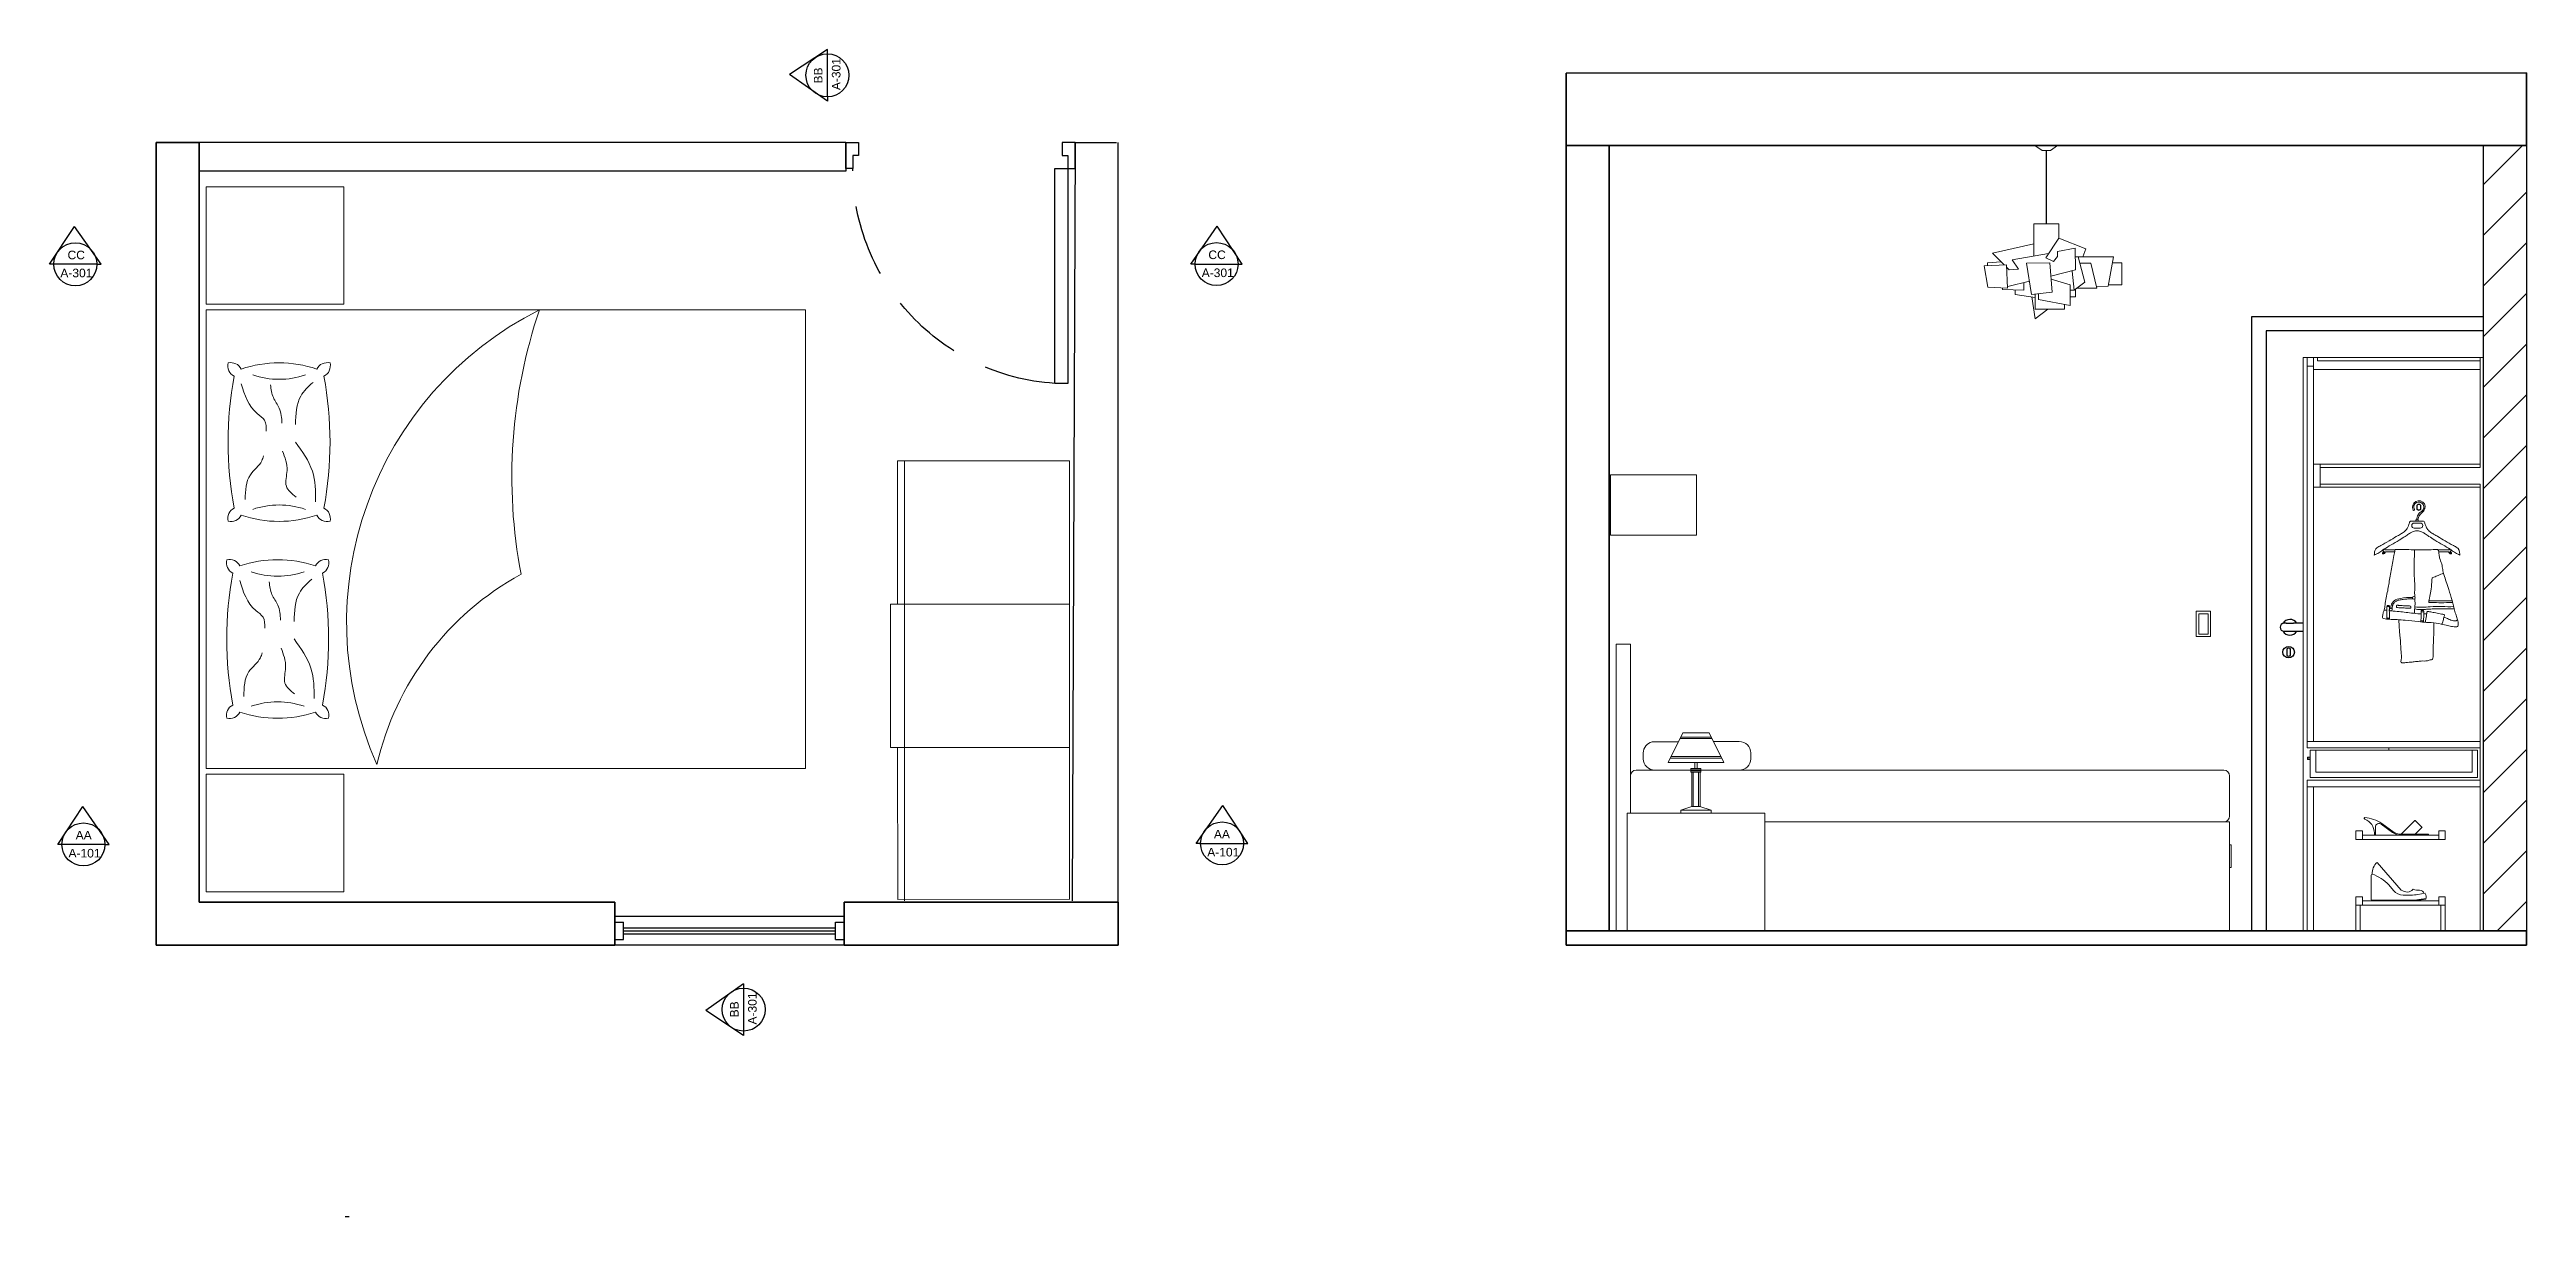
# Model space of a CAD drawing. Header units: inches. Extents: x 63 to 2382, y -47 to 374.
# Drawn here: x 63 to 927, y -47 to 360 of the extents above; entities that cross this region are included whole.
import ezdxf

# ---------------------------------------------------------------- set-up
doc = ezdxf.new("R2010")
doc.units = ezdxf.units.IN
doc.header["$MEASUREMENT"] = 0
doc.linetypes.add('HIDDEN', pattern=[0.375, 0.25, -0.125])
for name, color, linetype, lineweight in [('A-DOOR-FULL', 1, 'Continuous', 25), ('A-FLOR-LEVL', 3, 'Continuous', 35), ('A-FURN', 2, 'Continuous', 18), ('A-GLAZ-FULL', 4, 'Continuous', 25), ('A-SECT-MCUT', 1, 'Continuous', 25), ('A-WALL-FULL', 3, 'Continuous', 35), ('A-WALL-FULL-EXT', 3, 'Continuous', 35), ('A-WALL-FULL-EXTR', 3, 'Continuous', 35), ('A-WALL-FULL-INTR', 1, 'Continuous', 25)]:
    doc.layers.add(name, color=color, linetype=linetype, lineweight=lineweight)
doc.styles.get("Standard").update_dxf_attribs({"font": 'Arial.ttf'})

msp = doc.modelspace()

# ---------------------------------------------------------------- texts
for s, p in [('A-301', (338.5831198865012, 345.9832379074243)), ('BB', (332.2992823056807, 348.3066236711662)), ('BB', (303.0645210240205, 22.47729474006495)), ('A-301', (309.348358604841, 19.9712125638341))]:
    msp.add_text(s, height=3, rotation=90).set_placement(p)
for s, p in [('CC', (68.96079951767257, 286.9671110010106)), ('CC', (466.921521228528, 287.0359061545134)), ('A-301', (66.45471734144172, 280.6832734201901)), ('A-301', (464.5981354647861, 280.7520685736929)), ('AA', (71.79953755679708, 84.53738686932401)), ('AA', (468.8524982517537, 84.90153296842647)), ('A-101', (69.29345538056623, 78.25354928850346)), ('A-101', (466.5291124880119, 78.61769538760592))]:
    msp.add_text(s, height=3).set_placement(p)

# ---------------------------------------------------------------- blocks, each defined once
blk = doc.blocks.new('DOOR-75')
for points in [[(-0.0700000000000216, 0.8400000000000318), (-0.0700000000000216, 0.09000000000003183), (-0.02500000000003411, 0.09000000000003183), (-0.02500000000003411, 0.8400000000000318), (-0.0700000000000216, 0.8400000000000318)], [(-0.7750000000000057, 0.09000000000000341), (-0.8000000000000114, 0.09000000000000341), (-0.8000000000000114, 0), (-0.7550000000000239, 0), (-0.7549999999999955, 0.04499999999998749), (-0.7750000000000057, 0.04499999999998749), (-0.7750000000000057, 0.09000000000000341)], [(-0.02500000000000568, 0.09000000000000341), (0, 0.09000000000000341), (0, 0), (-0.04499999999998749, 0), (-0.04500000000001592, 0.04499999999998749), (-0.02500000000000568, 0.04499999999998749), (-0.02500000000000568, 0.09000000000000341)]]:
    blk.add_lwpolyline(points)
at = {"linetype": 'HIDDEN'}
blk.add_arc((-0.02251399347244387, 0.08901315386418673), 0.7524866536258306, 93.61807986236246, 179.9248596177137, dxfattribs=at)
blk = doc.blocks.new('cruccia 4521')
at = {"layer": 'A-FURN'}
for p, q in [((5.607885916665789, 81.31772968374729), (5.578888365256677, 81.31772968374729)), ((5.607885916665789, 81.29405272975607), (5.578888365256677, 81.29405272975607)), ((5.591150696146145, 81.28161795405185), (5.592665749731224, 81.28161795405185)), ((5.594180803316301, 81.28161795405185), (5.592665749731224, 81.28161795405185)), ((5.445376206853335, 81.19307556611128), (5.490288242329157, 81.19307556611128)), ((5.488484118025558, 81.18439954204759), (5.448133729780102, 81.18439954204759)), ((5.721257201533184, 81.19307556611128), (5.690585841867992, 81.19307556611128)), ((5.692915168261204, 81.18439954204759), (5.737197769682345, 81.18439954204759)), ((5.739955292609112, 81.19307556611128), (5.721257201533184, 81.19307556611128))]:
    blk.add_line(p, q, dxfattribs=at)
for points in [[(5.570460034051606, 81.3270203851016), (5.592665749731224, 81.3270203851016)], [(5.61487146541084, 81.3270203851016), (5.592665749731224, 81.3270203851016)]]:
    blk.add_lwpolyline(points, dxfattribs=at)
for centre, radius, start, end in [((5.601023258622763, 81.39207309344309), 0.02956518949613951, 300.5941428090781, 207.8431561159877), ((5.57753353614267, 81.37966574760387), 0.002999999999998234, 207.8431561159922, 27.84315611598431), ((5.601023258622763, 81.39207309344309), 0.02356518949613928, 300.0418713811725, 207.8431561159865), ((5.579705783906381, 81.30589120675167), 0.01186666384560927, 93.94986802180303, 266.0501319781896), ((5.607068498016083, 81.30589120675167), 0.01186666384560927, 273.9498680218105, 86.05013197819706), ((5.43707459762103, 81.18089007780864), 0.0005525159079707207, 185.6952696341801, 22.61198958040293), ((5.748256901841417, 81.18089007780864), 0.0005525159079707207, 157.3880104195971, 354.30473036582)]:
    blk.add_arc(centre, radius, start, end, dxfattribs=at)
blk.add_open_spline([(5.59069914837922, 81.33313597734772), (5.590908279472628, 81.33505064631387), (5.591778598313756, 81.341467799453), (5.594410252001382, 81.35052718589772), (5.599186596958904, 81.35985579137707), (5.605362674408655, 81.36643814711441), (5.61031029372919, 81.36991132981929), (5.612820764298752, 81.37167365678876)], degree=3, knots=[0.008264494687568276, 0.008264494687568276, 0.008264494687568276, 0.008264494687568276, 0.0140429687195306, 0.02770539459408546, 0.03632231631211625, 0.04524676422489712, 0.05443970487968832, 0.05443970487968832, 0.05443970487968832, 0.05443970487968832], dxfattribs=at)
blk.add_open_spline([(5.59689560508322, 81.33306126955522), (5.598935450235486, 81.34702669692106), (5.603847683083762, 81.35804384789033), (5.616268096288763, 81.36676286233667)], degree=3, dxfattribs=at)
for points in [[(5.393993086964799, 81.16907365239676), (5.409515208599921, 81.17631126105836), (5.419074137405237, 81.18245033847441), (5.438533880337832, 81.19575199352127), (5.471989801151071, 81.21587441816979), (5.510157535313739, 81.23839591193078), (5.537119615036391, 81.25575469361216), (5.55491613207741, 81.26760222163085), (5.568322260772532, 81.275616754171), (5.576263504395059, 81.27908357256766), (5.585392106501296, 81.28141498549421), (5.591150696146145, 81.28161795405187)], [(5.42346914582297, 81.21332272183236), (5.462442092520519, 81.23495346258686), (5.496288079405883, 81.25475812761361), (5.515503618537024, 81.26611410618698), (5.532013115542818, 81.27692947656428), (5.540131901929125, 81.28422993173028), (5.54637295908459, 81.29241119989437), (5.552326911770639, 81.3053896443471), (5.556116030756342, 81.31620501472436), (5.558010260244147, 81.32215330810912), (5.562882456090297, 81.32620915216198), (5.570460034051606, 81.3270203851016)], [(5.599531695531927, 81.3270203851016), (5.598471102457119, 81.3307240141873), (5.597940062165805, 81.33257835803781), (5.595289323232493, 81.33310806732948), (5.591310239816793, 81.33310806732948), (5.588994190142768, 81.33288982421075), (5.588101685451414, 81.33218956731625), (5.587091667642487, 81.3293480708158), (5.586539802241693, 81.3270203851016)], [(5.791338412497648, 81.16907365239676), (5.775816290862525, 81.17631126105836), (5.766257362057211, 81.18245033847441), (5.746797619124616, 81.19575199352127), (5.713341698311377, 81.21587441816979), (5.675173964148708, 81.23839591193078), (5.648211884426056, 81.25575469361216), (5.630415367385036, 81.26760222163085), (5.617009238689916, 81.275616754171), (5.609067995067387, 81.27908357256766), (5.59993939296115, 81.28141498549421), (5.594180803316301, 81.28161795405187)], [(5.761862353639478, 81.21332272183236), (5.722889406941928, 81.23495346258686), (5.689043420056563, 81.25475812761361), (5.669827880925424, 81.26611410618698), (5.653318383919628, 81.27692947656428), (5.645199597533322, 81.28422993173028), (5.638958540377856, 81.29241119989437), (5.633004587691807, 81.3053896443471), (5.629215468706104, 81.31620501472436), (5.627321239218301, 81.32215330810912), (5.622449043372151, 81.32620915216198), (5.61487146541084, 81.3270203851016)], [(5.393993086964799, 81.16907365239676), (5.394509875009713, 81.18087693134602), (5.396134160295248, 81.18817706586657), (5.399110806633135, 81.19493691283641), (5.401817508768754, 81.19953336508543), (5.405606627754547, 81.20277797619862), (5.42346914582297, 81.21332272183236)], [(5.448133729780102, 81.18439954204759), (5.445314825897834, 81.18314645970442), (5.443322254879155, 81.17933174101552), (5.440832036113625, 81.1758485697019), (5.436349246329327, 81.174853286285), (5.432199101723415, 81.17535092799342), (5.432032779134311, 81.17684385311877), (5.43286307205955, 81.17883409930704), (5.434357335321013, 81.18181962891222), (5.436017261161305, 81.182648817996), (5.437345201833574, 81.18181962891222), (5.437584641509772, 81.18110251382282)], [(5.436134545135006, 81.19416370603236), (5.434191012731818, 81.19077621772777), (5.435518953404087, 81.18795646181027), (5.437843509590789, 81.18546857391352), (5.440565391962731, 81.18274597356152), (5.441614808299158, 81.18134763883828), (5.441614808299158, 81.1802991282799), (5.441265002853624, 81.17925061772154), (5.439632797444879, 81.17785260364369), (5.436600050233621, 81.17680377243992), (5.434851023006304, 81.17680377243992), (5.434151412115322, 81.17773588870693), (5.434734201187731, 81.17960012124097), (5.435550633897196, 81.18111485025557), (5.436343966247127, 81.1812831891067), (5.436524809062369, 81.18083524743999)], [(5.443933935249436, 81.19922417664688), (5.442548062827197, 81.19749726660051), (5.442103215902251, 81.19489458763958), (5.442788306567183, 81.1938489628901), (5.445376206853402, 81.19307556611128)], [(5.737197769682345, 81.18439954204759), (5.740016673564613, 81.18314645970442), (5.742009244583292, 81.17933174101552), (5.744499463348822, 81.1758485697019), (5.748982253133121, 81.174853286285), (5.753132397739032, 81.17535092799342), (5.753298720328136, 81.17684385311877), (5.752468427402897, 81.17883409930704), (5.750974164141435, 81.18181962891222), (5.749314238301143, 81.182648817996), (5.747986297628874, 81.18181962891222), (5.747746857952675, 81.18110251382282)], [(5.741397564213012, 81.19922417664688), (5.742783436635251, 81.19749726660051), (5.743228283560197, 81.19489458763958), (5.742543192895265, 81.1938489628901), (5.739955292609044, 81.19307556611128)], [(5.749196954327441, 81.19416370603236), (5.751140486730629, 81.19077621772777), (5.749812546058359, 81.18795646181027), (5.747487989871658, 81.18546857391352), (5.744766107499715, 81.18274597356152), (5.743716691163288, 81.18134763883828), (5.743716691163288, 81.1802991282799), (5.744066496608824, 81.17925061772154), (5.745698702017568, 81.17785260364369), (5.748731449228825, 81.17680377243992), (5.750480476456143, 81.17680377243992), (5.751180087347124, 81.17773588870693), (5.750597298274717, 81.17960012124097), (5.749780865565252, 81.18111485025557), (5.74898753321532, 81.1812831891067), (5.748806690400078, 81.18083524743999)], [(5.791338412497648, 81.16907365239676), (5.790821624452733, 81.18087693134602), (5.789197339167199, 81.18817706586657), (5.786220692829311, 81.19493691283641), (5.783513990693693, 81.19953336508543), (5.7797248717079, 81.20277797619862), (5.761862353639478, 81.21332272183236)]]:
    blk.add_spline(points, degree=3, dxfattribs=at)
blk = doc.blocks.new('pantalone donna 6472')
at = {"layer": 'A-FURN'}
for centre in [(5.47087078965007, 80.91493553124202), (5.577806617402234, 80.97006829260263)]:
    blk.add_circle(centre, 0.005817101050619981, dxfattribs=at)
for points in [[(5.490102077302009, 81.19258857583964), (5.485041182697555, 81.16657709545917), (5.478480740302103, 81.13053023242875), (5.465931926341459, 81.06269737361323), (5.4560217336523, 81.00253355261843), (5.443824841448264, 80.93703887702046), (5.43966006444012, 80.9137960062403), (5.435523795945135, 80.9020287614124), (5.43251456400282, 80.88399117214698), (5.431762256017238, 80.87760279516193), (5.437780719901871, 80.87384498971304), (5.463734870262306, 80.87008718426412), (5.537083156668962, 80.86595358288163), (5.598395148828902, 80.8591894099628), (5.636761905809476, 80.8554316045139), (5.658020704056166, 80.85433545609618), (5.705532041767506, 80.84772640287477), (5.735000975036525, 80.84051641471434), (5.757854666212668, 80.83631063958363), (5.772889739280168, 80.83450814254353), (5.781309570254698, 80.83631063958363), (5.783715055241028, 80.84111719576494), (5.78191109988193, 80.86274700635761), (5.776498283520875, 80.88257431991033), (5.768679982173485, 80.9066074085937), (5.755448864465088, 80.95767779899022), (5.739812261770392, 81.00934881654871), (5.728385732943599, 81.04479766852329), (5.717550597383766, 81.0780863863775), (5.712137781022711, 81.10091791295989), (5.707326494288881, 81.12735427973386), (5.697703920821138, 81.15559314354803), (5.694696906207667, 81.17542045710074), (5.691994932684719, 81.18927904784985), (5.690807711493162, 81.19283664424474), (5.688433902632609, 81.19431905302027), (5.677453690417015, 81.19491198575271), (5.639172458975875, 81.19342957697724), (5.576738181682081, 81.19314088198473), (5.531334573375379, 81.19462313687157), (5.505825789342409, 81.19458220250696), (5.497980563288194, 81.19446755550834), (5.493589301981252, 81.19435352406408), (5.491457498721062, 81.19404928632414), (5.490543959255647, 81.19349144018985), (5.490102077302009, 81.19258857583964)], [(5.581864581635876, 80.97423621665568), (5.581520643141537, 80.99583893734169), (5.581798442763975, 81.03583381211676), (5.579358747561948, 81.08331844450667), (5.579358747561948, 81.12087187682114), (5.580335005756266, 81.17890895751921), (5.580596616512552, 81.19305890540434)], [(5.66240246252539, 81.06026193280755), (5.661438874781362, 81.04221310967513), (5.656135024292733, 81.00116702195028), (5.650353814589685, 80.96867914031193), (5.64794484522957, 80.9544807635588), (5.647463051357559, 80.95038963542666), (5.647704106674191, 80.9484644891814), (5.648431073759187, 80.94809407934815)], [(5.715850791939105, 81.08420755223977), (5.69120049545196, 81.07435320310283), (5.671311056119644, 81.06613108969407), (5.663366050269462, 81.06218707905286), (5.66240246252539, 81.06026193280755)], [(5.452971639507839, 80.93287080459402), (5.452536092779343, 80.92351837950085), (5.452536092779343, 80.91547108352896), (5.452318477795751, 80.90633625690039), (5.452536092779343, 80.89219897391693), (5.45275402452424, 80.8813241290152), (5.452686237615219, 80.87326067474156), (5.45281698588997, 80.87175514267717)], [(5.452611183686174, 80.87519654687816), (5.452969738940294, 80.87566980059852), (5.455729996534544, 80.87598142499074), (5.457574180573272, 80.8758949396039), (5.460150399877157, 80.87576628874365), (5.462468775517727, 80.8756374839949), (5.463547347598115, 80.87549267483284), (5.463927461106622, 80.87523998977017), (5.464107821536628, 80.87502845189906)], [(5.452795688677988, 80.92996491531561), (5.453068251691266, 80.92921995171433), (5.454030572390271, 80.92900635435312), (5.455563063352073, 80.92897065220056), (5.457701518598621, 80.92893510393648), (5.460338872825123, 80.92879275699191), (5.462049383613356, 80.92872150657533), (5.46354639731434, 80.92872150657533), (5.463950267917142, 80.9290040460243), (5.464273043989638, 80.92939011435959)], [(5.452971639507839, 80.93287080459402), (5.453233917828713, 80.93347558674782), (5.453983058201719, 80.93380829387667), (5.455148422866521, 80.93380829387667), (5.458477583678497, 80.93372504015022), (5.461182724813976, 80.93360039039322), (5.462639509835323, 80.93351729055534), (5.463636674272633, 80.9334109535405), (5.464108965306923, 80.93326737548719), (5.464416857248806, 80.93291851005651), (5.464478625693936, 80.93259026569666), (5.46443464331468, 80.93215955766452)], [(5.577218967902353, 80.96428095014703), (5.558651747425087, 80.96480884230465), (5.540850081538193, 80.96413434862015), (5.527904048961193, 80.96285599611335), (5.518220023809579, 80.96131787966867), (5.509053586552098, 80.95921837765229), (5.502231499358285, 80.95719920547923), (5.496384086552509, 80.95437888931309), (5.490334263303439, 80.95077343356704), (5.485826117092636, 80.94693345161181), (5.48272090648944, 80.94308669855862), (5.480485205536943, 80.93874350091811), (5.4788646549457, 80.93349882392471), (5.477498146882637, 80.92580516392977), (5.476877294818752, 80.91885617081584), (5.476615966781654, 80.9161251100312)], [(5.496487373376755, 80.92857083475496), (5.496627675959199, 80.93031502291186), (5.496885836383727, 80.93242114213764), (5.497273235401109, 80.93401158070246), (5.497961557612761, 80.93491413727548), (5.499467440628945, 80.93517205455025), (5.50101608641483, 80.93517205455025), (5.504415251464585, 80.93500016099662), (5.507340858435019, 80.93474224372187), (5.509971596504136, 80.93452347358615)], [(5.580691136496319, 80.89735358582566), (5.58132393440088, 80.91378477237338), (5.582244125852699, 80.92849744479014), (5.58316463406578, 80.93922547997812), (5.582896970803573, 80.95701376972976), (5.582879906503222, 80.967222172027)], [(5.58152771513693, 80.91806881140141), (5.594528760924972, 80.91605616794342), (5.618498402009773, 80.91554110283685), (5.636797699831509, 80.91657107916137), (5.656643742871617, 80.91785851109495), (5.682932709880803, 80.91863103181053), (5.701232324463837, 80.91888848741954), (5.727263764571014, 80.91837357620153), (5.745047691827495, 80.91863103181053), (5.757335811273554, 80.91841712667214), (5.765242798891575, 80.9185473164339)], [(5.621510484803363, 80.91120113685673), (5.617507572797616, 80.911429661411), (5.615677959776678, 80.911429661411), (5.613390309978025, 80.91097261230242), (5.61236115265378, 80.9093729404223), (5.612132451026134, 80.9053739915549), (5.612246801839935, 80.89897545792293), (5.612246801839935, 80.89017764730362), (5.611950946825826, 80.8803824847406), (5.611219545083231, 80.87197909057431), (5.610629102100048, 80.86534341462712), (5.610362705882829, 80.86219762409578), (5.610299353631413, 80.85998132064051), (5.6103398990723, 80.85872835975087), (5.610677944871553, 80.85776904309292)], [(5.61210038866695, 80.90592537036964), (5.612584469340002, 80.90544124086809), (5.613445743198011, 80.90513146313894), (5.61575366571713, 80.90492509854145), (5.618682123538885, 80.90485615645368), (5.620990046058, 80.90482183929836), (5.622333747310535, 80.90482183929836), (5.623470603462228, 80.90492509854145), (5.624093356093653, 80.90520825354474), (5.624401471554497, 80.90551193361074)], [(5.621510484803363, 80.91120113685673), (5.623394897521771, 80.91032951188997), (5.624359435549619, 80.90454222373258), (5.624246035019543, 80.89786607508654), (5.624132951250773, 80.88983216742189), (5.623566265361844, 80.87790380124154), (5.623113296764244, 80.86930419912457), (5.622886812465404, 80.86432528772389), (5.622740152003399, 80.86076430578007), (5.622460768574629, 80.85814004367602), (5.622228899334455, 80.8571822410996), (5.621735715514373, 80.85662288567106)], [(5.631925322454978, 80.85575757309057), (5.631372213020195, 80.85684661008747), (5.631611051008032, 80.86050423406512), (5.632963938337029, 80.86893286595993), (5.635960499829053, 80.88400733044887), (5.638198734871611, 80.89843961785684), (5.638809133814001, 80.90331819389762), (5.63962289348346, 80.90596061485516), (5.642064489253072, 80.90636718850669), (5.651220790150322, 80.90514762144075), (5.672991791349735, 80.90087890587716), (5.686827606297899, 80.89823633103104), (5.700866781973166, 80.89559391007354), (5.712464361878774, 80.89356119570462), (5.717935145549876, 80.89234224419312), (5.71955347881232, 80.89154002297985), (5.7198547187678, 80.88973475594513), (5.71925223885684, 80.88502053291718), (5.716140059505984, 80.87308478008455), (5.713821050342855, 80.86399211892927), (5.710467182152851, 80.8531809839033), (5.708904282110393, 80.84922573939512), (5.7078472497955, 80.84822515579097), (5.706105635541163, 80.84759572988364)], [(5.648594715221747, 80.95618414730627), (5.648342380607228, 80.95619908354088), (5.648226762748398, 80.95622185905204), (5.648188751397522, 80.95625940786769)], [(5.648431073759187, 80.94809407934815), (5.682500647526148, 80.9474846805367), (5.729033826475576, 80.9474846805367), (5.749595116434201, 80.94775490889863), (5.754423508275921, 80.94783739318216), (5.757865279708462, 80.94818469665368)], [(5.45281698588997, 80.87175514267717), (5.45291874037791, 80.87121149429369), (5.45303277443045, 80.87088263437947), (5.453131557897133, 80.87071918015764)], [(5.464342663882966, 80.87198787314931), (5.464445049000711, 80.87102390410402), (5.464428260654073, 80.8704663657469), (5.464270914143142, 80.87006556756285)], [(5.610351589091032, 80.8619258442449), (5.61103392298658, 80.86257357391813), (5.613525567034809, 80.86253987231719), (5.616303246498167, 80.862270875064), (5.619582992554007, 80.86197787119099), (5.621574470577298, 80.8617351888866), (5.622388230246751, 80.86135631518107), (5.622740851658183, 80.86077321633266)]]:
    blk.add_spline(points, degree=3, dxfattribs=at)
for points, knots in [([(5.439064362954279, 80.91207524018705), (5.441268650416329, 80.91213166983916), (5.445748982324635, 80.91224636611868), (5.450199364280235, 80.91184280716917), (5.452456589737801, 80.9115707778486)], [0, 0, 0, 0, 0.01743960895378662, 0.03544693594148163, 0.03544693594148163, 0.03544693594148163, 0.03544693594148163]), ([(5.46443464331468, 80.93215955766452), (5.463552218098553, 80.91793771263029), (5.463554206569623, 80.90500066196695), (5.464244420269668, 80.88641393183903), (5.464232571473628, 80.88121206560821), (5.464064655994682, 80.87532046406122), (5.464086452982843, 80.87433112380384), (5.464342663882966, 80.87198787314931)], [0, 0, 0, 0, 0.1127994998595596, 0.1127994998595596, 0.1454513651918945, 0.1454513651918945, 0.1641048577646431, 0.1641048577646431, 0.1641048577646431, 0.1641048577646431]), ([(5.463723870268786, 80.9099620394648), (5.475993925920597, 80.90826980754277), (5.510305177505566, 80.90645936270911), (5.557406172451054, 80.89968627056082), (5.594652746891895, 80.8958124936779), (5.61005218356805, 80.89529401901586), (5.612253129140375, 80.89523741948287)], [0.06543813038012655, 0.06543813038012655, 0.06543813038012655, 0.06543813038012655, 0.1633515404227373, 0.3374719230935713, 0.4421214015799688, 0.4595654046918371, 0.4595654046918371, 0.4595654046918371, 0.4595654046918371]), ([(5.572067432547992, 80.97101719820482), (5.553422745915833, 80.97165713822577), (5.534127295197556, 80.97138773345502), (5.505149931050652, 80.96523173189426), (5.495059818197984, 80.96246627285677), (5.478928752632831, 80.95042811117895), (5.474066157657075, 80.94181183745894), (5.471270391623158, 80.92962799449579), (5.470859245700725, 80.92510608128468), (5.470477049322192, 80.92073929150477)], [0.01429023022931575, 0.01429023022931575, 0.01429023022931575, 0.01429023022931575, 0.1609663026805933, 0.1609663026805933, 0.2380578689498942, 0.2380578689498942, 0.2936446672613511, 0.2936446672613511, 0.3276008694491687, 0.3276008694491687, 0.3276008694491687, 0.3276008694491687]), ([(5.496487373428725, 80.9285708351826), (5.496407489626139, 80.92791343261844), (5.496450063051843, 80.92667434191443), (5.498039924330006, 80.92451632516678), (5.505283810831556, 80.92414470605709), (5.514775561900065, 80.92360286433612), (5.526184737410317, 80.92283407970021), (5.538319159094098, 80.9225188731169), (5.549928068398134, 80.92132159692325), (5.55657316005608, 80.9218546899678), (5.562024683564858, 80.92090154476755), (5.563337596701106, 80.92358901436313), (5.563367689020549, 80.92699949326712), (5.563411635257563, 80.92929458520766), (5.562129786027868, 80.9318188222013), (5.555653285365517, 80.93207766280754), (5.545549868309577, 80.93268152162983), (5.534065055411436, 80.93302653984581), (5.524911605365511, 80.93337171195041), (5.517053708861007, 80.9338030616647), (5.509982671391886, 80.9345217608016), (5.509971596498738, 80.93452347358699)], [0.3978799768669681, 0.3978799768669681, 0.3978799768669681, 0.3978799768669681, 0.4030485141102435, 0.4078716804341443, 0.4172428088595082, 0.4457544849632546, 0.4858859331549031, 0.5177548630092028, 0.5492183301490975, 0.5699776259856985, 0.5772163724959095, 0.5843372972833742, 0.5934984002943986, 0.5988023250719345, 0.6022130369867151, 0.6124512959140301, 0.6278955161717076, 0.6598081765157442, 0.7038225492196349, 0.7403401823476609, 0.7404284070553462, 0.7404284070553462, 0.7404284070553462, 0.7404284070553462]), ([(5.582251182627014, 80.92857483651203), (5.595352574630895, 80.9261928941976), (5.605688689745484, 80.9254869286575), (5.629380467776545, 80.92635512328403), (5.641375807049296, 80.92744286031942), (5.672274144388388, 80.92915554394527), (5.690521622370304, 80.92964100886594), (5.7271610815798, 80.92867808243415), (5.744855961376675, 80.92848960908962), (5.762532330812122, 80.92889247645006), (5.762554188726052, 80.92889297621201), (5.762576053391661, 80.92889347767758)], [0, 0, 0, 0, 0.0964915154753146, 0.0964915154753146, 0.1929830309506292, 0.1929830309506292, 0.3360424291942368, 0.3360424291942368, 0.4791018274378444, 0.4791018274378444, 0.4792788933908658, 0.4792788933908658, 0.4792788933908658, 0.4792788933908658]), ([(5.648594715221747, 80.95618414730627), (5.673280387759299, 80.95568481904613), (5.697888716902489, 80.95520691191041), (5.732068344013117, 80.95559339426872), (5.742812127466187, 80.95579234293022), (5.753162181803984, 80.95585299797354), (5.754348141117238, 80.95593522959585), (5.755862165391, 80.95609986440134)], [0, 0, 0, 0, 0.1955650294845423, 0.1955650294845423, 0.2725680775472396, 0.2725680775472396, 0.286036085635653, 0.286036085635653, 0.286036085635653, 0.286036085635653]), ([(5.718029077383261, 80.87995149376542), (5.723377776349028, 80.87819638073566), (5.736545810735751, 80.87379964345381), (5.752030114092672, 80.86382214177812), (5.766930429522758, 80.86183756195959), (5.775844171524969, 80.86289612440014), (5.780610278029443, 80.8677639584457)], [0.002384330261186843, 0.002384330261186843, 0.002384330261186843, 0.002384330261186843, 0.04689859768903965, 0.1121970805503239, 0.1456227277269548, 0.1627667671535532, 0.1627667671535532, 0.1627667671535532, 0.1627667671535532]), ([(5.507260534317288, 80.86806421663074), (5.514915127047444, 80.77804510987447), (5.516301379989474, 80.75468235872745), (5.517521928602206, 80.71747469162585), (5.522050348395866, 80.69193796480072), (5.516661691205014, 80.67095939334014), (5.52637392747726, 80.66498442073525), (5.544411974552059, 80.67129271034075), (5.566883086634788, 80.66871375737243), (5.588617981584671, 80.67503230849174), (5.604893357751379, 80.67400006618048), (5.619446178991129, 80.67689572191699), (5.633776419034705, 80.67487556109154), (5.647442822816353, 80.67948454510012), (5.657524224084105, 80.68131936206835), (5.667116316908102, 80.68424877649925), (5.667310278118523, 80.70988773024268), (5.667365270562029, 80.73669238131424), (5.669155840860037, 80.77316739141581), (5.670285174151994, 80.79424821613117), (5.670119982327966, 80.80542968520624), (5.671079962167608, 80.85327202438644)], [0, 0, 0, 0, 0.05113544561837789, 0.1008707179421942, 0.156260391329258, 0.1725212413674087, 0.175966398797418, 0.2027448760926474, 0.2458503320713474, 0.2739757932777902, 0.297889580691675, 0.3151990021376807, 0.3371820115546799, 0.3587443310256785, 0.3754350834688428, 0.3827135142641437, 0.3984620562216134, 0.4681728663658421, 0.5111838665651346, 0.5520353407310802, 0.5591946384505642, 0.5591946384505642, 0.5591946384505642, 0.5591946384505642])]:
    blk.add_open_spline(points, degree=3, knots=knots, dxfattribs=at)
blk.add_open_spline([(5.624236894801901, 80.89507487967535), (5.628735265046516, 80.89505832411463), (5.633235322191884, 80.89508035482504), (5.637735379337244, 80.89510238553532)], degree=3, dxfattribs=at)

# ---------------------------------------------------------------- hatches: boundary and pattern name
at = {"layer": 'A-SECT-MCUT'}
h = msp.add_hatch(dxfattribs=at)
h.set_pattern_fill('ANSI31', color=256, scale=100)
h.set_pattern_definition([(45, (6150.024831291626, 32774.99911251624), (-8.838834764831843, 8.838834764831844), [])])
h.paths.add_polyline_path([(926.6733085619197, 326.6713594553615), (911.6655265239202, 326.6713594553615), (911.6655265238998, 52.71135957869166), (926.7086803997116, 52.71135958477481)])

# ---------------------------------------------------------------- linework, layer by layer
at = {"color": 250}
for p, q in [((334.0410625397158, 360.1509899481163), (320.8399825583142, 351.4297666066988)), ((334.0410625397158, 358.6509899484656), (334.0410625397158, 360.1509899481163)), ((334.0410625397158, 342.1509899488148), (320.8399825583142, 351.4297666066988)), ((334.0410625397158, 343.6509899484656), (334.0410625397158, 342.1509899488148)), ((62.68259968001308, 285.2253307669755), (71.40382302143058, 298.4264107483771)), ((80.68259967931459, 285.2253307669755), (71.40382302143058, 298.4264107483771)), ((460.7658875061766, 285.2941259204783), (470.0446641640606, 298.4952059018798)), ((478.7658875054781, 285.2941259204783), (470.0446641640606, 298.4952059018798)), ((64.18259967966384, 285.2253307669755), (62.68259968001308, 285.2253307669755)), ((79.18259967966384, 285.2253307669755), (80.68259967931459, 285.2253307669755)), ((462.2658875058273, 285.2941259204783), (460.7658875061766, 285.2941259204783)), ((477.2658875058273, 285.2941259204783), (478.7658875054781, 285.2941259204783)), ((65.52133771913758, 82.7956066352889), (74.24256106055508, 95.99668661669047)), ((83.52133771843909, 82.79560663528885), (74.24256106055508, 95.99668661669047)), ((462.6968645294023, 83.15975273439125), (471.9756411872863, 96.36083271579287)), ((480.6968645287038, 83.1597527343913), (471.9756411872863, 96.36083271579287)), ((67.02133771878833, 82.7956066352889), (65.52133771913758, 82.7956066352889)), ((82.02133771878833, 82.79560663528885), (83.52133771843909, 82.79560663528885)), ((464.1968645290531, 83.15975273439125), (462.6968645294023, 83.15975273439125)), ((479.1968645290531, 83.1597527343913), (480.6968645287038, 83.1597527343913)), ((304.8063012580556, 34.19909490170699), (291.605221276654, 24.92031824382298)), ((304.8063012580556, 34.19909490170699), (304.8063012580556, 32.69909490205622)), ((304.8063012580556, 16.19909490240548), (291.605221276654, 24.92031824382298)), ((304.8063012580556, 17.69909490205623), (304.8063012580556, 16.19909490240548)), ((165.7561347310639, -46.99468723218999), (167.2561347307146, -46.99468723218999))]:
    msp.add_line(p, q, dxfattribs=at)
for p, q in [((334.0410625397158, 343.6509899484655), (334.0410625397158, 358.6509899484655)), ((79.18259967966384, 285.2253307669755), (64.18259967966384, 285.2253307669755)), ((462.2658875058273, 285.2941259204783), (477.2658875058273, 285.2941259204783)), ((82.02133771878835, 82.7956066352889), (67.02133771878835, 82.7956066352889)), ((464.1968645290531, 83.15975273439136), (479.1968645290531, 83.15975273439136)), ((852.5225700030581, 52.70128663062388), (848.7999934323108, 52.71135955326764)), ((304.8063012580556, 32.69909490205622), (304.8063012580556, 17.69909490205622))]:
    msp.add_line(p, q)
for centre in [(334.0410625397158, 351.1509899484655), (71.68259967966384, 285.2253307669755), (469.7658875058273, 285.2941259204783), (74.52133771878835, 82.7956066352889), (471.6968645290531, 83.15975273439136), (304.8063012580556, 25.19909490205622)]:
    msp.add_circle(centre, 7.5)
at = {"layer": 'A-DOOR-FULL'}
for p, q in [((830.9125925694497, 52.71135954603352), (830.9125925694497, 267.0620411569224)), ((830.9125925694497, 267.0620411569224), (911.6655265239145, 267.0620411569224)), ((911.6655265239245, 262.0620411569219), (835.9125925694494, 262.0620411569224)), ((835.9125925694494, 262.0620411569224), (835.9125925694494, 52.7113594553619)), ((842.9336800677205, 159.9708343778373), (842.1836800677212, 159.9708343778373)), ((842.1836800677212, 157.1708343778126), (848.7999934323169, 157.1708343778126)), ((842.9336800677205, 159.9708343778373), (845.4336800677239, 159.9708343778373)), ((848.7999934323174, 159.9708343778373), (845.4336800677239, 159.9708343778373))]:
    msp.add_line(p, q, dxfattribs=at)
msp.add_lwpolyline([(843.2404628448054, 150.9019918411116, -0.9999999999999999), (844.2404628448045, 150.9019918411116), (844.2404628448045, 148.9019918411134, -0.9999999999999999), (843.2404628448054, 148.9019918411134)], format="xyb", close=True, dxfattribs=at)
msp.add_circle((843.7404628448049, 149.9019918411353), 2, dxfattribs=at)
for centre, radius, start, end in [((842.1836800677212, 158.570834377825), 1.400000000012369, 90, 270), ((844.183680067725, 158.570834377825), 2.75, 30.60329460823283, 150.80381339324), ((844.183680067725, 158.570834377825), 2.75, 209.1961866067862, 329.3967053917635)]:
    msp.add_arc(centre, radius, start, end, dxfattribs=at)
at = {"layer": 'A-FLOR-LEVL'}
for p, q in [((591.7086804008496, 52.7113594553619), (926.7086803998487, 52.7113594553619)), ((591.7086803998354, 47.66858153375802), (926.709272334028, 47.69097314166271))]:
    msp.add_line(p, q, dxfattribs=at)
at = {"layer": 'A-FURN'}
for p, q in [((117.3512656683149, 109.2841899276711), (117.3512656683149, 269.2841899274383)), ((117.3512656683149, 269.2841899274383), (326.3512656683149, 269.2841899274383)), ((326.3512656683149, 109.2841899276711), (326.3512656683149, 269.2841899274383)), ((114.9057696525986, 265.1685815335252), (114.9057696525986, 115.1685815335252)), ((848.7999934323108, 52.71135955326764), (848.7999934323108, 252.7113595532676)), ((848.7999934323108, 252.7113595532676), (911.6655265239132, 252.7113595532676)), ((850.2271769407686, 215.4613595523095), (850.2271769407686, 252.7113596517505)), ((852.4771769407249, 251.5863596517559), (852.4771769407249, 207.9713652856186)), ((853.8603686379228, 252.7113595532676), (853.8603686379228, 251.5863595532731)), ((910.5405265239216, 251.5863595532731), (853.8603686379228, 251.5863595532731)), ((911.6655265238998, 252.7113595532676), (864.4155265243909, 252.7113595532676)), ((910.5405265239264, 252.7113595532676), (910.5405265239543, 215.4613594538104)), ((911.6655265239245, 52.7113594553619), (911.6655265239245, 254.7113594553601)), ((911.6655265239245, 252.7113595532676), (911.6655265238998, 208.5613594538194)), ((910.5405265239295, 248.4613595519402), (852.4771769407249, 248.4613595519402)), ((358.5150657098184, 166.6103949060559), (358.4237526766865, 216.6053552504525)), ((360.9237526769193, 216.6053552504525), (360.9237526769193, 166.6103949060559)), ((637.2068947412454, 211.7113594553614), (607.2068947412454, 211.7113594553614)), ((607.2068947412454, 211.7113594553614), (607.2068947412454, 190.7113594553614)), ((637.2068947412454, 190.7113594553614), (637.2068947412454, 211.7113594553614)), ((850.2271769407686, 169.4260331814211), (850.2271769407686, 215.4613595523095)), ((852.4771769407577, 214.3363595523314), (852.4771769407577, 208.5613595523022)), ((852.4771769407577, 207.4363595523022), (852.4771769407249, 173.4107752573858)), ((854.7271769407467, 215.4613595523095), (910.5405265239543, 215.4613594538104)), ((854.7271769407467, 214.3363595523314), (910.5405265239552, 214.3510583092595)), ((854.7271769407467, 208.5613595523022), (910.5405265238886, 208.5621559245802)), ((854.7271769407467, 207.4363595523185), (910.5405265238888, 207.4363594538194)), ((910.5405265239552, 214.3510583092595), (910.5405265239543, 215.4613594538104)), ((910.5405265238888, 207.4363594538194), (910.5405265238886, 208.5621559245802)), ((910.5405265238888, 207.4363594538194), (910.5405265239216, 52.7113594553619)), ((911.6655265238998, 208.5613594538194), (911.6655265238998, 52.7113594553619)), ((607.2068947412454, 190.7113594553614), (637.2068947412454, 190.7113594553614)), ((852.4771769407249, 173.4107752573858), (852.4771769407249, 118.7113595532154)), ((358.5150657098184, 166.6103949060559), (356.0150657095855, 166.6103949060559)), ((356.0150657095855, 166.6103949060559), (356.0150657095855, 116.6054869662401)), ((360.9237526769193, 166.6103949060559), (360.9237526769193, 116.6103949060559)), ((816.510425144691, 164.2090196340528), (811.4736677191206, 164.2090196340528)), ((811.4736677191206, 164.2090196340528), (811.4736677191206, 155.30075881507)), ((816.510425144691, 155.30075881507), (816.510425144691, 164.2090196340528)), ((850.2271769407686, 118.7113595532154), (850.2271769407686, 169.4260331814211)), ((606.708680399723, 52.7113594553619), (606.708680399723, 152.7113594553619)), ((609.1541764149393, 52.71135945635098), (609.1541764149393, 152.711359456351)), ((609.1541764149393, 152.711359456351), (614.1541764149393, 152.711359456351)), ((614.1541764149393, 152.711359456351), (614.1541764149396, 100.2113594553619)), ((811.4736677191206, 155.30075881507), (816.510425144691, 155.30075881507)), ((627.2880296715865, 111.3926710386334), (632.4158296256481, 121.7988824610114)), ((632.4158296256481, 121.7988824610114), (641.5642297173744, 121.7988824610114)), ((646.692029671436, 111.3926710386334), (641.5642297173744, 121.7988824610114)), ((356.0150657095855, 116.6054869662401), (358.5150657098184, 116.6103949060559)), ((358.5150657098184, 116.6103949060559), (358.6191231713074, 63.60573879702838)), ((360.9237526769193, 116.6103949060559), (360.9237526769193, 63.10535525068531)), ((618.6423650117255, 112.7113594553619), (618.6423650117255, 114.7113594553624)), ((621.6947472052394, 118.5974912715558), (630.8551884003423, 118.6317615338098)), ((628.0529561276179, 112.9449910386068), (645.9271032154046, 112.9449910386068)), ((628.3135769283089, 113.4738874810903), (645.6664824147136, 113.4738874810903)), ((631.3902823689258, 119.7176660185544), (642.5897769740967, 119.7176660185544)), ((631.6509031696168, 120.246562461038), (642.3291561734057, 120.246562461038)), ((643.102293595368, 118.6775793604786), (652.1317130510496, 118.7113594553624)), ((656.1317130510494, 114.7113594553624), (656.1317130510494, 112.7113594553619)), ((850.2271769407358, 118.7113595532154), (910.5405265239077, 118.7113595532154)), ((850.2271769407686, 118.7113595532154), (850.2271769407686, 116.4613595532045)), ((850.2271769407358, 116.4613595532045), (910.5405265239082, 116.46135955322)), ((851.3111478834254, 113.2763704997558), (850.8358152054326, 113.2763704997558)), ((850.8358152054326, 112.4497969209466), (851.3111478834254, 112.4497969209466)), ((853.1861478834072, 115.7134725180474), (851.3111478834254, 115.7134725180474)), ((851.3111478834254, 115.7134725180474), (851.3111478834254, 106.1999702875921)), ((853.1861478834072, 108.0749702875685), (853.1861478834072, 115.7134725180474)), ((878.7477740395499, 115.7134724195646), (878.7477740395499, 116.5817213042606)), ((909.6771675215963, 115.7134725180474), (894.284064009256, 115.7134725180474)), ((907.8021675216036, 115.7134725180474), (907.8021675216036, 108.0749702875685)), ((909.6771675215963, 106.1999702875921), (909.6771675215963, 115.7134725180474)), ((326.3512656683149, 109.2841899276711), (117.3512656683149, 109.2841899276711)), ((606.708680399723, 90.71135945536145), (606.708680399723, 108.7113594553624)), ((614.1541764149396, 106.711359455362), (614.1541764149397, 93.7113594553619)), ((636.0092610308183, 108.7113594553624), (616.1541764149395, 108.711359455362)), ((627.2880296715865, 111.3926710386334), (646.692029671436, 111.3926710386334)), ((638.7498165602718, 109.3465234547733), (635.2183414370355, 109.3465234547733)), ((635.2183414370355, 109.3465234547733), (635.2183414370355, 108.8557794082629)), ((635.2183414370355, 108.8557794082629), (638.7498165602718, 108.8557794082629)), ((638.7498165602718, 108.5084987981684), (635.2183414370355, 108.5084987981684)), ((635.2183414370355, 108.5084987981684), (635.2183414370355, 108.0177547516581)), ((635.2183414370355, 108.0177547516581), (638.7498165602718, 108.0177547516581)), ((635.5258864829065, 96.00226698712896), (635.5258864829065, 108.0345472358243)), ((635.5258864829065, 108.0345472358243), (638.4261337703773, 108.0345472358243)), ((638.0306469096521, 108.8688990589656), (636.0092610308183, 108.8688990589656)), ((636.0092610308183, 108.8688990589656), (636.0092610308183, 108.5175944948826)), ((636.0092610308183, 108.5175944948826), (638.0306469096521, 108.5175944948826)), ((636.080286482871, 96.00226698712896), (636.080286482871, 108.0345472358243)), ((637.37175215993, 111.3784251803775), (636.6226577027245, 111.3784251803775)), ((636.6226577027245, 111.3784251803775), (636.6226577027245, 109.3465234547733)), ((636.6226577027245, 109.3465234547733), (637.37175215993, 109.3465234547733)), ((637.37175215993, 109.3465234547733), (637.37175215993, 111.3784251803775)), ((637.871733770049, 108.0345472358243), (637.871733770049, 96.00226698712896)), ((638.0306469096521, 108.5175944948826), (638.0306469096521, 108.8688990589656)), ((821.1541764149396, 108.7113594553624), (638.0306469096521, 108.7113594553624)), ((638.4261337703773, 108.0345472358243), (638.4261337703773, 96.00226698712896)), ((638.7498165602718, 108.8557794082629), (638.7498165602718, 109.3465234547733)), ((638.7498165602718, 108.0177547516581), (638.7498165602718, 108.5084987981684)), ((652.1317130510496, 108.7113594553624), (652.1317130510496, 108.7113594553624)), ((823.1541764149396, 106.7113594553624), (823.1541764149396, 92.71135945536145)), ((850.2271769407686, 105.2113595533409), (850.2271769407686, 102.9613595533682)), ((850.2271769407686, 105.2113595533409), (910.5405265239104, 105.2113595533409)), ((851.3111478834254, 106.1999702875921), (909.6771675215963, 106.1999702875921)), ((907.8021675216036, 108.0749702875685), (853.1861478834072, 108.0749702875685)), ((631.7232296716664, 94.82015919748329), (635.6040296714181, 95.9907057779713)), ((638.4261337703773, 96.00226698712896), (635.5258864829065, 96.00226698712896)), ((635.6040296714181, 95.9907057779713), (638.3760296716044, 95.9907057779713)), ((642.2568296713561, 94.82015919748329), (638.3760296716044, 95.9907057779713)), ((850.2271769407686, 102.9613595533682), (910.5405265239109, 102.9613595533682)), ((850.2271769407686, 52.71135955384472), (850.2271769407686, 102.9613595533682)), ((852.4771769407577, 102.9613595533682), (852.4771769407249, 52.71135955384472)), ((606.708680399723, 52.7113594553619), (606.708680399723, 90.71135945536145)), ((609.1541764149393, 52.7113594553619), (609.1541764149393, 93.7113594553619)), ((612.9900301022411, 93.7113594553619), (660.9900301022429, 93.7113594553619)), ((612.9900301022411, 93.7113594553619), (612.9900301022411, 52.7113594553619)), ((631.7232296716664, 94.82015919748329), (642.2568296713561, 94.82015919748329)), ((631.7232296716664, 94.82015919748329), (631.7232296716664, 93.71135919746331)), ((631.7232301023972, 93.7113594553619), (642.2568301020868, 93.7113594553619)), ((642.2568296713561, 94.82015919748329), (642.2568296713561, 93.71135919746331)), ((660.9900301022429, 93.7113594553619), (660.9900301022429, 52.7113594553619)), ((660.9900301022429, 90.71135945536145), (821.1541764149396, 90.71135945536145)), ((821.1541764149396, 90.71135945536145), (823.1541764149395, 90.71135945536145)), ((823.1541764149395, 90.71135945536145), (823.1541764149396, 52.7113594553619)), ((867.2280265243581, 87.50524171237305), (867.2280265243909, 84.50524171240215)), ((869.4780265243472, 87.50524171237305), (867.2280265243581, 87.50524171237305)), ((869.4780265243472, 87.50524171237305), (869.4780265243472, 84.50524171240215)), ((873.661359942828, 86.8026531699644), (873.661359942828, 86.0052417123876)), ((874.0261845732281, 86.0052417123876), (874.0261845732281, 88.84457967631113)), ((876.0487268963653, 89.8656669085417), (879.9360527245386, 86.99697601292348)), ((876.2089321827381, 90.16767354715489), (880.1368278273, 87.26904375061736)), ((887.7222278236246, 91.16630881563162), (882.9501387859106, 86.34337111919933)), ((890.2382323691451, 88.85535381434715), (887.9016919472857, 91.16725988231576)), ((890.2391834358237, 88.67588969075155), (887.9312568138849, 86.34337111919933)), ((896.1030276236341, 87.50524164039376), (896.1030276236669, 84.50524164042287)), ((898.3530276236232, 87.50524164039376), (896.1030276236341, 87.50524164039376)), ((898.3530276236232, 87.50524164039376), (898.3530276236232, 84.50524164042287)), ((823.1541764149396, 82.7113594553619), (823.6541764149396, 82.7113594553619)), ((823.6541764149396, 82.7113594553619), (823.6541764149396, 74.7113594553619)), ((867.2280335395964, 84.50526103610503), (867.2280265243581, 84.50524171240215)), ((898.3530276236232, 84.50524164042287), (867.2280265243581, 84.50524171240215)), ((867.2280300319882, 84.50525137425359), (867.2280370471937, 84.50525137425359)), ((867.2280335395964, 84.50526103610503), (867.2280405548019, 84.50524171240215)), ((867.2280475700401, 84.50526103610503), (867.2280405548019, 84.50524171240215)), ((867.2280405548019, 84.50526103610503), (867.2280475700401, 84.50524171240215)), ((867.2280545852456, 84.50526103610503), (867.2280475700401, 84.50524171240215)), ((896.1030265240889, 86.0052417123876), (869.4780265243472, 86.0052417123876)), ((874.0261845732281, 86.3214370391745), (873.661359942828, 86.3214370391745)), ((874.0261845732281, 86.0052417123876), (873.661359942828, 86.0052417123876)), ((892.411359947219, 86.34337111919933), (882.9501387859106, 86.34337111919933)), ((892.411359947219, 86.0052417123876), (882.9501387859106, 86.0052417123876)), ((823.6541764149396, 74.7113594553619), (823.1541764149396, 74.7113594553619)), ((872.5166469903094, 72.03767173034669), (872.5166469903094, 63.51002907519398)), ((874.5868332580236, 76.50673396283946), (883.0401821313031, 66.89431740146165)), ((867.2280265243909, 64.58274812556579), (867.2280265243909, 61.58274812560029)), ((869.4780265243472, 64.58274812556579), (867.2280265243581, 64.58274812556579)), ((896.1030265240889, 61.58274812560029), (867.2280265243581, 61.58274812560029)), ((867.2280265243581, 61.58274812560029), (867.2280265243581, 52.7113594553619)), ((868.7280265243763, 61.58274812560029), (868.7280265243763, 52.7113594553619)), ((869.4780265243472, 64.58274812556579), (869.4780265243472, 61.58274812560029)), ((896.1030265240889, 63.08274812558028), (869.4780265243472, 63.08274812558028)), ((872.5452715637044, 63.35822276666045), (886.3709355065413, 63.35822276666045)), ((872.9335007399096, 63.09317532561005), (886.3709355065413, 63.09317532561005)), ((878.702061590399, 68.67069488258369), (880.3038603346446, 66.73778035924192)), ((883.6850766053736, 65.1484451372454), (886.3709355065413, 65.1484451372454)), ((891.400297876323, 65.75116647002301), (888.8552976133711, 65.3452996188771)), ((891.682232985124, 63.98328391438065), (889.1372327221721, 63.57741706323475)), ((891.6301323399354, 63.70657839581827), (889.178974005462, 63.31567709443124)), ((896.1030265240889, 64.58274812556579), (896.1030265240889, 61.58274812560029)), ((896.1030265240889, 64.58274812556579), (898.353026524078, 64.58274812556579)), ((896.1030265240889, 61.58274812560029), (896.8530265240598, 61.58274812560029)), ((896.8530265240598, 61.58274812560029), (896.8530265240598, 52.7113594553619)), ((896.8530265240598, 61.58274812560029), (898.3530265240453, 61.58274812560029)), ((898.3530265240453, 64.58274812556579), (898.3530265240453, 61.58274812560029)), ((898.353026524078, 61.58274812560029), (898.353026524078, 52.7113594553619)), ((830.9125925694497, 52.71135954603352), (835.9125925694494, 52.71135954805578))]:
    msp.add_line(p, q, dxfattribs=at)
for points in [[(755.2474383564471, 326.6713594553615), (755.2474383564471, 326.6713594553615), (757.7598899944054, 324.9140979529159)], [(763.1376208808282, 326.6713594553615), (755.2474383564471, 326.6713594553615)], [(757.7598899944054, 324.9140979529159), (760.6251692428699, 324.9140979529159)], [(759.3857575649084, 324.9140979529159), (758.9993016723669, 324.9140979529159)], [(759.1175296186333, 324.9140979529159), (759.1193894411934, 299.3922678442474)], [(759.267529618642, 324.9140979529159), (759.267529618642, 299.3922678442476)], [(763.1376208808282, 326.6713594553615), (763.1376208808282, 326.6713594553615), (760.6251692428699, 324.9140979529159)], [(763.5679063306821, 294.299929941372), (763.5679063306821, 299.3922678442474), (754.8190127291533, 299.3922678442474), (754.8190127291533, 288.1343621179973)], [(760.8283913450074, 281.1184636272198), (769.4521196215579, 283.3279231502735), (769.3021590167851, 290.8168461257343), (763.0815221859744, 289.6935031752279), (763.1564084102071, 287.8962445380591), (761.6725119927511, 286.1664044047545), (759.034279264372, 287.4469073578736), (763.5679063306821, 294.299929941372), (773.0496688852078, 290.6671271214133), (771.9174172356221, 287.8717417888662)], [(743.475480284084, 286.0693840341762), (738.74142959738, 285.7656764448627), (738.74142959738, 284.6802587054432)], [(754.8190127291533, 292.3390983407086), (740.4640009105866, 289.1226431690326), (744.5244140613582, 285.0058978733566)], [(760.0004620818005, 289.0377843831927), (747.344313877337, 286.8310956169141), (749.552704866183, 283.5210624675044), (746.2400243047092, 283.2664861100008)], [(768.1831932494757, 282.8641725881886), (768.9497421877683, 276.2071719982948), (772.6052436048418, 279.0348973564402), (770.316968444408, 287.8717417888662)], [(769.3611327342302, 287.8717417888662), (782.6281437996591, 287.8717417888662), (780.7415001560081, 277.5621199789281), (776.7385739078533, 277.330238212339)], [(769.787514637436, 276.8552336812106), (776.8502388421263, 276.8552336812106), (774.7867282367885, 285.6330733315432), (770.8966651293964, 285.6330733315432)], [(782.2400337790974, 285.750902728422), (785.5761773698838, 285.750902728422), (785.5761773698838, 278.092352264947), (780.8385317824219, 278.092352264947)], [(751.3800792620247, 278.8745564364896), (751.3800792620247, 276.2071719982948), (743.9511024013415, 276.4428307920832), (743.9511024013415, 276.9877279553263)], [(745.3515864629086, 284.167249694871), (746.2400243047092, 283.2664861100008)], [(745.7683163546977, 277.4865398076842), (753.3380341593808, 279.3588381142587)], [(760.9079401204295, 280.0328438845742), (767.5033843849748, 278.0108265736623), (767.5033843849748, 270.8214316904748), (756.4858897650926, 272.9183085035299), (756.4858897650926, 274.9153883127371)], [(767.475725402685, 273.8506741440767), (769.4214501377797, 273.8506741440767), (769.4214501377797, 276.5720632620875)], [(748.3140716652202, 276.3044305664068), (748.3140716652202, 274.7343946207663), (755.3616556201965, 273.660163741001)], [(759.7272403660396, 269.5482796520216), (755.3302335110426, 266.192123680589), (754.1612103197773, 273.8431421091088)], [(765.5548373047137, 271.0461002805702), (765.5548373047137, 269.5482796520216), (755.3616556201965, 269.5482796520216), (755.3616556201965, 274.7866672411353)], [(768.9497421877683, 276.2071719982948), (767.5033843849748, 276.2071719982948)], [(418.4237526769193, 63.60535525045248), (418.4237526769193, 216.6053552504525), (358.4237526766865, 216.6053552504525)], [(418.1921740178859, 166.6103949060559), (358.5150657098184, 166.6103949060559)], [(358.5150657098184, 116.6103949060559), (418.3880472169167, 116.6103949060559)], [(894.284064009256, 115.7134725180474), (853.1861478834072, 115.7134725180474)], [(358.4237526766865, 63.60535525045248), (418.3805988009462, 63.72306108385214)], [(864.4155265243909, 52.7113594553619), (911.6655265238998, 52.7113594553619)]]:
    msp.add_lwpolyline(points, dxfattribs=at)
for points in [[(117.3512656683149, 312.2841899274383), (117.3512656683149, 271.284189927904), (165.3512656678493, 271.284189927904), (165.3512656678493, 312.2841899274383)], [(754.0876490268789, 274.6407977221685), (761.2827475541495, 275.4646125804199), (760.4582464624624, 285.7244181392168), (752.2888743950685, 285.5746090512827)], [(745.3056399091516, 285.0487908634611), (737.5761773698838, 284.6244068506464), (738.7653254528492, 277.2405213956706), (745.730308773586, 276.900996168674)], [(852.4771769407249, 251.5863596517559), (852.4771769407249, 252.7113596517505), (850.2271769407686, 252.7113596517505), (850.2271769407686, 249.6694135007409), (852.4771769407249, 249.6694135007409)], [(852.4771769407577, 215.4613595522932), (854.7271769407467, 215.4613595522932), (854.7271769407467, 207.4363595523185), (852.4771769407577, 207.4363595523185)], [(815.6358683043256, 163.2923523795419), (812.4783579881218, 163.2923523795419), (812.4783579881218, 156.1322176244041), (815.6358683043256, 156.1322176244041)], [(850.360482527418, 113.2763704997558), (850.8358152054326, 113.2763704997558), (850.8358152054326, 112.4497969209466), (850.360482527418, 112.4497969209466)], [(117.3512656683149, 107.2841899274383), (117.3512656683149, 66.2841899274383), (165.3512656678493, 66.2841899274383), (165.3512656678493, 107.2841899274383)]]:
    msp.add_lwpolyline(points, close=True, dxfattribs=at)
for points in [[(227.1570433407603, 177.087893682113, -0.1296476178049324), (233.574542562156, 269.2841899274383, 0.4010087081862496), (176.8840474299202, 110.6824825506658, -0.214425514803089)], [(889.1681118185235, 201.5654165086171, 0.002160176247198206), (889.1565993025553, 201.5653667702618, 0.4106555818780084), (888.4315410636092, 200.8314356011514), (888.4315410636092, 200.1066959063725, 1), (889.8995119846815, 200.1066959063725), (889.8995119846815, 200.8314356011514, 0.4131822873416477)], [(889.1678858618408, 201.4399000349116, 0.002066565870727194), (889.1579097697332, 201.4398569344124, 0.4105517933119323), (888.557057516147, 200.8314356011514), (888.557057516147, 200.1066959063725, 1), (889.7739955321327, 200.1066959063725), (889.7739955321327, 200.8314356011514, 0.4130783219472991)]]:
    msp.add_lwpolyline(points, format="xyb", close=True, dxfattribs=at)
at = {"layer": 'A-FURN', "ltscale": 0.2}
for centre, radius, start, end in [((128.8412666236098, 249.7857285892126), 3.996063478918233, 165.5166463037527, 244.2099450688158), ((125.9716070111888, 246.9160689767916), 3.996063478918233, 25.7900549309966, 104.4833536962473), ((142.7459452784667, 209.7599187647459), 41.06599052591931, 71.28524690769585, 108.714753092304), ((159.5202835462103, 246.9160689767916), 3.996063478918233, 75.51664630375268, 154.2099450690034), ((156.6506239337894, 249.7857285892126), 3.996063478918233, 295.7900549311842, 14.48335369624732), ((250.3728530068463, 223.1705486744643), 125.4006563364283, 169.4234606561668, 190.576539343833), ((142.7459452784667, 273.6027616789099), 28.50568597876351, 251.1598423417475, 288.8401576582525), ((35.11903755031997, 223.1705486744643), 125.4006563364283, 349.4234606561667, 10.57653934383307), ((128.8412666236098, 196.5553687599488), 3.996063478918233, 115.7900549311842, 194.4833536962473), ((142.7459452784667, 172.7383356700186), 28.50568597876351, 71.15984234174749, 108.8401576582525), ((156.6506239337894, 196.5553687599488), 3.996063478918233, 345.5166463037527, 64.20994506881576), ((125.9716070111888, 199.4250283721369), 3.996063478918233, 255.5166463037527, 334.2099450690034), ((142.7459452784667, 236.5811785841827), 41.06599052591931, 251.2852469076958, 288.7147530923041), ((159.5202835462103, 199.4250283721369), 3.996063478918233, 205.7900549309964, 284.4833536962473), ((128.3546038958291, 181.0894531123806), 3.996063478918233, 165.5166463037527, 244.2099450688158), ((125.4849442838738, 178.2197935004253), 3.996063478918233, 25.7900549309966, 104.4833536962473), ((142.2592825511518, 141.0636432874483), 41.06599052591931, 71.28524690769585, 108.714753092304), ((159.0336208184297, 178.2197935004253), 3.996063478918233, 75.51664630375268, 154.2099450690034), ((156.1639612064744, 181.0894531123806), 3.996063478918233, 295.7900549311842, 14.48335369624732), ((249.8861902797642, 154.4742731976323), 125.4006563364283, 169.4234606561668, 190.576539343833), ((142.2592825511518, 204.9064862016123), 28.50568597876351, 251.1598423417475, 288.8401576582525), ((34.63237482277216, 154.4742731976323), 125.4006563364283, 349.4234606561667, 10.57653934383307), ((128.3546038958291, 127.859093282884), 3.996063478918233, 115.7900549311842, 194.4833536962473), ((142.2592825511518, 104.0420601931867), 28.50568597876351, 71.15984234174749, 108.8401576582525), ((156.1639612064744, 127.859093282884), 3.996063478918233, 345.5166463037527, 64.20994506881576), ((125.4849442838738, 130.728752895305), 3.996063478918233, 255.5166463037527, 334.2099450690034), ((142.2592825511518, 167.8849031073507), 41.06599052591931, 251.2852469076958, 288.7147530923041), ((159.0336208184297, 130.728752895305), 3.996063478918233, 205.7900549309964, 284.4833536962473)]:
    msp.add_arc(centre, radius, start, end, dxfattribs=at)
at = {"layer": 'A-FURN'}
for centre, radius, start, end in [((622.6423650117252, 114.7113594553624), 3.999999999999978, 103.7039103119286, 180), ((622.6423650117254, 112.7113594553619), 4, 180, 270), ((652.1317130510496, 114.7113594553624), 4, 0, 90), ((652.1317130510496, 112.7113594553619), 4, 270, 0), ((616.1541764149396, 106.711359455362), 2, 90.0000000000016, 180), ((821.1541764149396, 106.7113594553624), 2, 0, 90), ((821.1541764149396, 92.71135945536145), 2, 270, 0), ((870.3281895948204, 91.91607443259693), 0.2397545168559175, 81.29485870654135, 270), ((869.3997806986646, 79.71832967933437), 12.4721021193221, 56.91035255041771, 85.73101954563859), ((868.2459921128267, 86.67564050392912), 5.416857110126607, 1.343575535433358, 67.39398911356564), ((875.2952053810033, 88.84457967631113), 1.269020807784695, 53.57415883805467, 180), ((882.9501387859106, 91.08132494181837), 5.076083231138778, 233.5741588380533, 270), ((882.9501387859106, 91.08132494181837), 4.737953824211783, 233.5741588380533, 270), ((887.8124354187836, 91.07705228717862), 0.1269020807784695, 45.30363503545048, 135.3036350558297), ((890.148975840632, 88.76514621921001), 0.1269020807784695, 315.3036350558297, 45.30363503545048), ((892.411359947219, 86.17430641579074), 0.1690647034634942, 270, 90), ((872.9557805891783, 72.03767173034669), 0.4391335988791615, 101.3750477203032, 180), ((878.1036542997691, 72.62642020635974), 5.236875508208651, 132.1867675963719, 181.7315486943219), ((867.7635607979388, 58.24765542908222), 15.10928691355008, 43.61770131532575, 70.25028749798385), ((872.9335007399096, 63.51002907519398), 0.4168537495838605, 180, 270), ((883.6850766053736, 69.53978112600942), 4.391335988772158, 219.6484104075928, 270), ((884.9908325292996, 69.27555914667403), 3.078205520182339, 230.6765706318984, 316.5780083475645), ((886.3709355065413, 80.92356672174344), 15.77512158450191, 270, 279.061009490184), ((886.3709355065413, 80.92356672174344), 17.56534395508863, 270, 279.061009490184), ((886.3709355065413, 80.92356672174344), 17.83039139613405, 270, 279.061009490184), ((889.1863794466545, 72.40399817257526), 5.598525182109009, 249.5090916041548, 272.3727922950574), ((889.4182181325638, 65.03963966274694), 1.770633213164136, 21.80184045939703, 90.00193108299261), ((888.9264278611969, 64.3589138570029), 2.781287423989735, 346.4352300063448, 29.78580857887315)]:
    msp.add_arc(centre, radius, start, end, dxfattribs=at)
at = {"layer": 'A-FURN', "ltscale": 0.2}
for points in [[(129.5022953459109, 243.5393128549215), (135.1101694145753, 233.1344139366877), (137.6638353093574, 230.7833338426892), (138.2744356525643, 227.0156228014268)], [(139.7968080543494, 243.1409965518862), (140.7528424359905, 238.695763298357), (142.820209548953, 235.0154201563448), (143.7594431118621, 229.7910310773179)], [(154.6119034855208, 244.0202300802805), (150.3133690505336, 239.2238284557127), (148.4836987875449, 229.2991488446016)], [(130.9155675358186, 203.1055707384833), (132.7442244681577, 211.8135699152947), (136.7266490656464, 216.6471341113095), (137.3197777282028, 218.3431214360055)], [(148.6739265140193, 204.0120327021461), (145.284628750668, 207.8280025825836), (145.5255068963441, 213.2665886807256), (143.9477362135938, 219.988554474013)], [(155.5010709396145, 202.3822740223725), (154.3680951131089, 213.0122741405387), (148.4600473986054, 223.1861779671628)], [(129.0156326181302, 174.8430373785552), (134.6235066867946, 164.4381384603214), (137.1771725815768, 162.0870583663229), (137.7877729254822, 158.3193473250606)], [(139.3101453272673, 174.4447210750543), (140.2661797089084, 169.999487821525), (142.3335468211724, 166.31914467928), (143.2727803852456, 161.0947556009517)], [(154.1252407584387, 175.3239546034486), (149.8267063232186, 170.5275529786479), (147.9970360597643, 160.6028733675369)], [(130.428904808038, 134.4092952616513), (132.2575617408427, 143.1172944386956), (136.2399863378658, 147.9508586342447), (136.8331150004222, 149.6468459596392)], [(148.1872637869372, 135.3157572253142), (144.7979660235858, 139.1317271059845), (145.0388441692619, 144.5703132031952), (143.4610734865117, 151.292278997181)], [(155.0144082118339, 133.6859985460062), (153.8814323860268, 144.3159986634739), (147.9733846715233, 154.4899024907966)]]:
    msp.add_spline(points, degree=3, dxfattribs=at)
at = {"layer": 'A-GLAZ-FULL'}
for p, q in [((259.9057696530642, 55.668581533758), (262.9057696530642, 55.668581533758)), ((262.9057696530642, 53.668581533758), (336.9057696528314, 53.668581533758)), ((262.9057696530642, 52.66858153352517), (336.9057696528314, 52.66858153352517)), ((336.9057696528314, 55.668581533758), (339.9057696525986, 55.668581533758)), ((259.9057696530642, 49.668581533758), (262.9057696530642, 49.668581533758)), ((262.9057696530642, 51.668581533758), (336.9057696528314, 51.668581533758)), ((336.9057696528314, 49.668581533758), (339.9057696525986, 49.668581533758))]:
    msp.add_line(p, q, dxfattribs=at)
at = {"layer": 'A-GLAZ-FULL', "ltscale": 0.001}
for p, q in [((262.9057696530642, 49.668581533758), (262.9057696530642, 55.668581533758)), ((336.9057696528314, 49.668581533758), (336.9057696528314, 55.668581533758))]:
    msp.add_line(p, q, dxfattribs=at)
at = {"layer": 'A-WALL-FULL'}
for p, q in [((591.708680399834, 326.6713594553615), (926.6763788374413, 326.6713594553615)), ((830.9125925694497, 52.71135954603352), (835.9125925694494, 52.71135954805578))]:
    msp.add_line(p, q, dxfattribs=at)
at = {"layer": 'A-WALL-FULL-EXT'}
for p, q in [((591.7086803999626, 351.8713594553613), (926.6733958664087, 351.9709018389624)), ((591.7086803999626, 351.8713594553613), (591.708680399834, 52.7113594553619)), ((591.7086803997512, 326.6713594553615), (591.7086803999626, 351.8713594553613)), ((591.708680399834, 326.6713594553615), (591.708680399834, 329.1913594553619)), ((591.7086803998354, 47.66858153375802), (591.708680399834, 326.6713594553615)), ((606.708680399723, 52.7113594553619), (606.708680399723, 326.6713594553615))]:
    msp.add_line(p, q, dxfattribs=at)
at = {"layer": 'A-WALL-FULL-EXTR'}
for p, q in [((926.6733958664087, 351.9709018389624), (926.6763788374413, 326.6713594553615)), ((99.90576965283142, 47.668581533758), (99.90576965283142, 327.6685815335252)), ((99.90576965283142, 327.6685815335252), (114.9057696525986, 327.6685815339908)), ((114.9057696525986, 62.668581533758), (114.9057696525986, 327.6685815335252)), ((259.9057696530642, 62.668581533758), (114.9057696525986, 62.668581533758)), ((259.9057696530642, 47.668581533758), (259.9057696530642, 62.668581533758)), ((339.9057696525986, 47.668581533758), (339.9057696525986, 62.668581533758)), ((339.9057696525986, 62.668581533758), (435.4057696528314, 62.66858153375801)), ((435.4057696528313, 47.668581533758), (435.4057696528314, 62.66858153375801)), ((926.709272334028, 47.69097314166271), (926.7086803997266, 52.7113594553619)), ((99.90576965283142, 47.668581533758), (259.9057696530642, 47.668581533758)), ((339.9057696525986, 47.668581533758), (435.4057696528313, 47.668581533758))]:
    msp.add_line(p, q, dxfattribs=at)
at = {"layer": 'A-WALL-FULL-INTR'}
for p, q in [((340.4057696530642, 327.6685815335252), (114.9057696525986, 327.6685815339908)), ((420.4057696525986, 327.6685815335252), (419.4057696528314, 63.16858153352517)), ((420.4057696525986, 327.6685815335252), (434.9057696530642, 327.6685815335252)), ((435.4057696528314, 62.66858153375801), (435.4057696528315, 327.6685815335252)), ((911.6655265238998, 52.7113594553619), (911.6655265239184, 326.6713594553615)), ((926.6763788374413, 326.6713594553615), (926.7086803997266, 52.7113594553619)), ((340.4057696530642, 317.668581533758), (114.9057696525986, 317.668581533758)), ((339.9057696525986, 57.66858153352517), (259.9057696530642, 57.66858153352517)), ((911.7086803998453, 52.7113594553619), (926.7086803998487, 52.7113594553619)), ((339.9057696525986, 47.668581533758), (259.9057696530642, 47.668581533758))]:
    msp.add_line(p, q, dxfattribs=at)
msp.add_lwpolyline([(340.4057696530642, 327.6685815335252), (340.4057696530642, 317.668581533758)], dxfattribs=at)

# ---------------------------------------------------------------- block references
at = {"layer": 'A-DOOR-FULL', "xscale": -100, "yscale": 100, "zscale": 100, "rotation": 180}
msp.add_blockref('DOOR-75', (420.4057696525986, 327.6685815335252), dxfattribs=at)
at = {"layer": 'A-FURN', "xscale": 74.9999999992724, "yscale": 74.9999999992724, "zscale": 74.9999999992724}
for name in ['cruccia 4521', 'pantalone donna 6472']:
    msp.add_blockref(name, (469.0922115071171, -5903.891550885563), dxfattribs=at)

msp.set_redraw_order([(e.dxf.handle, doc.entitydb.next_handle()) for e in msp.query("TEXT MTEXT ATTDEF DIMENSION ARC_DIMENSION")])  # texts and dimensions are drawn at this point

doc.saveas('drawing.dxf')
